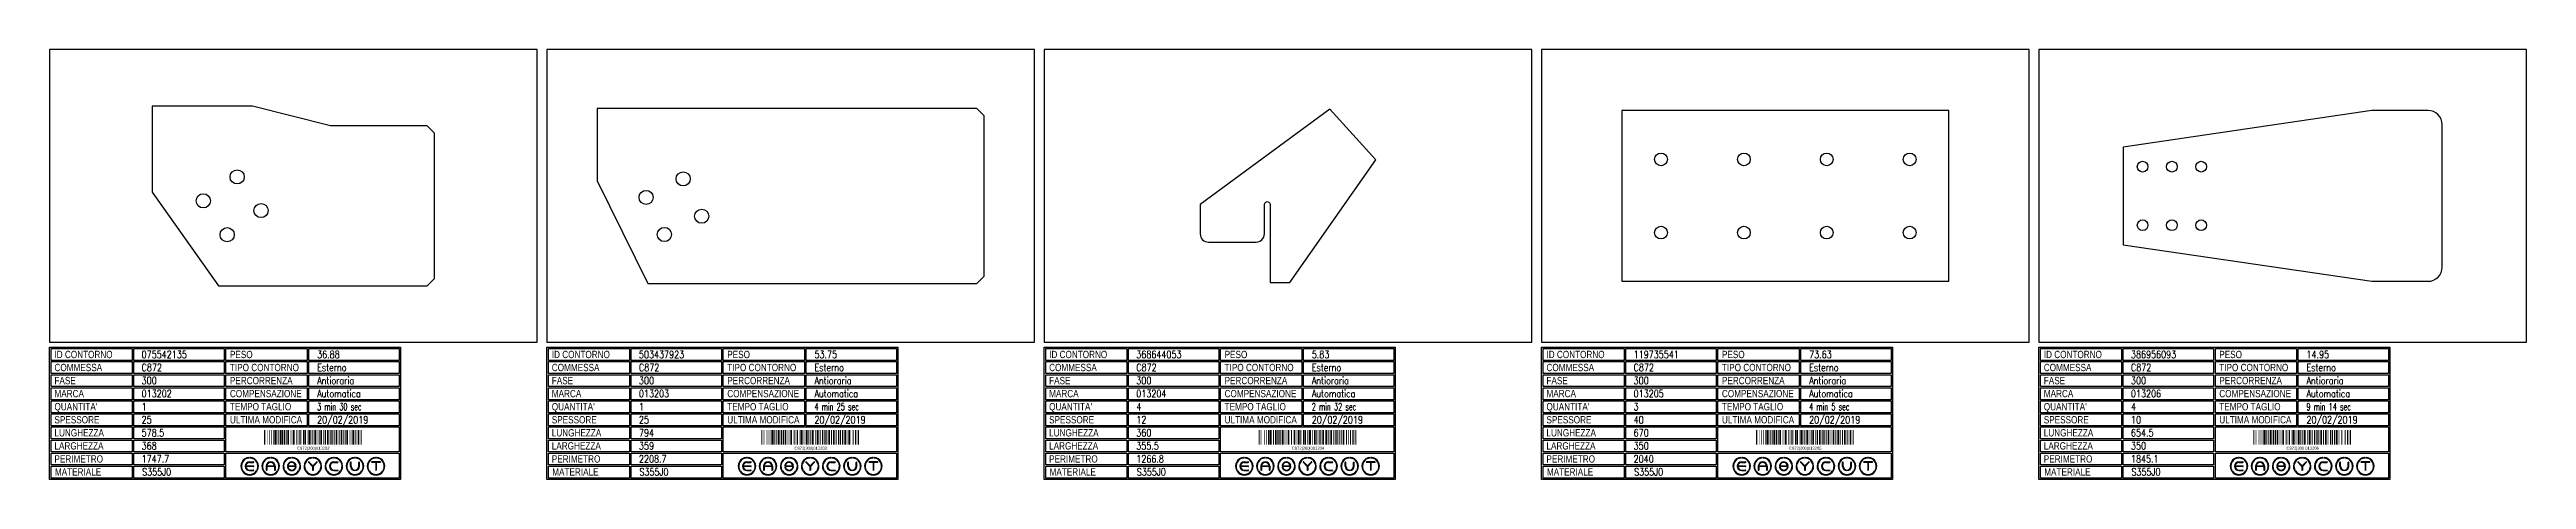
# Model space of a CAD drawing. Header units: millimetres. Extents: x 10000 to 55964, y 10000 to 31380.
# Drawn here: x 15100 to 20180, y 25894 to 26775 of the extents above; entities that cross this region are included whole.
import ezdxf
from ezdxf.enums import TextEntityAlignment as Align

# ---------------------------------------------------------------- set-up
doc = ezdxf.new("R2010")
doc.units = ezdxf.units.MM
doc.styles.add('EasyCutStyle', font='romans.shx', dxfattribs={"width": 0.8})
doc.styles.add('EasyCutStyle1', font='arial.ttf', dxfattribs={"width": 0.8})
doc.styles.get("Standard").update_dxf_attribs({"font": 'arial.ttf'})

# ---------------------------------------------------------------- blocks, each defined once
blk = doc.blocks.new('BlockShape01')
at = {"color": 253}
blk.add_lwpolyline([(0, 0), (720, 0), (720, -271), (0, -271)], close=True, dxfattribs=at)
at = {"color": 2}
for points in [[(3, -2.9), (169.3, -2.9), (169.3, -27.3), (3, -27.3)], [(3, -2.9), (169.3, -2.9), (169.3, -27.3), (3, -27.3)], [(3, -29.6), (169.3, -29.6), (169.3, -54), (3, -54)], [(361.9, -2.9), (528.3, -2.9), (528.3, -27.3), (361.9, -27.3)], [(361.9, -29.6), (528.3, -29.6), (528.3, -54), (361.9, -54)], [(3, -56.4), (169.3, -56.4), (169.3, -80.8), (3, -80.8)], [(3, -83.1), (169.3, -83.1), (169.3, -107.6), (3, -107.6)], [(361.9, -56.4), (528.3, -56.4), (528.3, -80.8), (361.9, -80.8)], [(361.9, -83.1), (528.3, -83.1), (528.3, -107.6), (361.9, -107.6)], [(3, -109.9), (169.3, -109.9), (169.3, -134.3), (3, -134.3)], [(3, -136.7), (169.3, -136.7), (169.3, -161.1), (3, -161.1)], [(361.9, -109.9), (528.3, -109.9), (528.3, -134.3), (361.9, -134.3)], [(361.9, -136.7), (528.3, -136.7), (528.3, -161.1), (361.9, -161.1)], [(3, -163.4), (169.3, -163.4), (169.3, -187.9), (3, -187.9)], [(3, -190.2), (169.3, -190.2), (169.3, -214.6), (3, -214.6)], [(3, -217), (169.3, -217), (169.3, -241.4), (3, -241.4)], [(3, -243.7), (169.3, -243.7), (169.3, -268.1), (3, -268.1)]]:
    blk.add_lwpolyline(points, close=True, dxfattribs=at)
at = {"color": 1}
for points in [[(172.7, -2.9), (358.1, -2.9), (358.1, -27.3), (172.7, -27.3)], [(172.7, -29.6), (358.1, -29.6), (358.1, -54), (172.7, -54)], [(531.6, -2.9), (717, -2.9), (717, -27.3), (531.6, -27.3)], [(531.6, -29.6), (717, -29.6), (717, -54), (531.6, -54)], [(172.7, -56.4), (358.1, -56.4), (358.1, -80.8), (172.7, -80.8)], [(172.7, -83.1), (358.1, -83.1), (358.1, -107.6), (172.7, -107.6)], [(531.6, -56.4), (717, -56.4), (717, -80.8), (531.6, -80.8)], [(531.6, -83.1), (717, -83.1), (717, -107.6), (531.6, -107.6)], [(172.7, -109.9), (358.1, -109.9), (358.1, -134.3), (172.7, -134.3)], [(172.7, -136.7), (358.1, -136.7), (358.1, -161.1), (172.7, -161.1)], [(531.6, -109.9), (717, -109.9), (717, -134.3), (531.6, -134.3)], [(531.6, -136.7), (717, -136.7), (717, -161.1), (531.6, -161.1)], [(172.7, -163.4), (358.1, -163.4), (358.1, -187.9), (172.7, -187.9)], [(172.7, -190.2), (358.1, -190.2), (358.1, -214.6), (172.7, -214.6)], [(361.9, -163.4), (717, -163.4), (717, -214.6), (361.9, -214.6)], [(172.7, -217), (358.1, -217), (358.1, -241.4), (172.7, -241.4)], [(172.7, -243.7), (358.1, -243.7), (358.1, -268.1), (172.7, -268.1)], [(361.9, -217), (717, -217), (717, -268.1), (361.9, -268.1)]]:
    blk.add_lwpolyline(points, close=True, dxfattribs=at)
at = {"color": 161, "style": 'EasyCutStyle1', "width": 0.8}
for s, p in [('COMMESSA', (10.1, -49.1)), ('ID CONTORNO', (10.1, -22.4)), ('TIPO CONTORNO', (370, -49.1)), ('PESO', (370, -22.4)), ('FASE', (10.1, -75.9)), ('MARCA', (10.1, -102.6)), ('COMPENSAZIONE', (370, -102.6)), ('PERCORRENZA', (370, -75.9)), ("QUANTITA'", (10.1, -129.4)), ('SPESSORE', (10.1, -156.2)), ('TEMPO TAGLIO', (370, -129.4)), ('ULTIMA MODIFICA', (370, -156.2)), ('LUNGHEZZA', (10.1, -182.9)), ('LARGHEZZA', (10.1, -209.7)), ('PERIMETRO', (10.1, -236.5)), ('MATERIALE', (11, -263.2))]:
    blk.add_text(s, height=15, dxfattribs=at).set_placement(p)
at = {"style": 'EasyCutStyle'}
for tag, p, width in [('ORDERSHAPE', (188.9, -49.1), 0.8), ('IDSHAPE', (188.9, -22.4), 0.8), ('TYPESHAPE', (548.8, -49.1), 0.8), ('WEIGTHSHAPE', (548.8, -22.4), 0.8), ('PHASESHAPE', (188.9, -75.9), 0.8), ('MKSHAPE', (188.9, -102.6), 0.8), ('JOUSHAPE', (548.8, -75.9), 0.8), ('COMPSHAPE', (548.8, -102.6), 0.8), ('TKSHAPE', (188.9, -156.2), 0.8), ('QTASHAPE', (188.9, -129.4), 0.8), ('TIMECUTSHAPE', (548.8, -129.4), 0.65), ('LASTMODIFYSHAPE', (548.8, -156.2), 0.8), ('LENGTHSHAPE', (188.9, -182.9), 0.8), ('HEIGHTSHAPE', (188.9, -209.7), 0.8), ('PERIMETERSHAPE', (188.9, -236.5), 0.8), ('MATSHAPE', (189.8, -263.2), 0.8)]:
    blk.add_attdef(tag, p, '', height=15, dxfattribs=dict(at, width=width))
blk = doc.blocks.new('Logo')
for color, points in [(140, [(-144.9, -7.2, -1), (-145.9, -7.6, -0.520567), (-131.2, 17.9, -1), (-131.1, 16.9, 0.520567)]), (256, [(-121.7, 0.5), (-137.5, 0.5, -0.394366), (-129.6, 7.9), (-121.7, 7.9, 1), (-121.7, 9), (-129.6, 9, 1), (-129.6, -9), (-121.7, -9, 1), (-121.7, -7.9), (-129.6, -7.9, -0.394366), (-137.5, -0.5), (-121.7, -0.5, 1)]), (140, [(-114.3, -7.2, 1), (-113.3, -7.6, 0.520567), (-128, 17.9, 0.916853), (-128.2, 16.9, 0.043377), (-128.1, 16.9, -0.520567)]), (140, [(-101.7, -7.2, -1), (-102.7, -7.6, -0.520567), (-88, 17.9, -1), (-87.9, 16.9, 0.520567)]), (140, [(-71.1, -7.2, 1), (-70.1, -7.6, 0.520567), (-84.8, 17.9, 1), (-84.9, 16.9, -0.520567)]), (140, [(-58.5, -7.2, -1), (-59.5, -7.6, -0.520567), (-44.8, 17.9, -1), (-44.7, 16.9, 0.520567)]), (256, [(-36.6, -0.5, -0.486114), (-35.5, -1.9, -0.776377), (-50.9, -2, 1), (-51.9, -2.3, 0.776377), (-34.5, -2.1, 0.486114), (-36.6, 0.5), (-49.8, 0.5, -0.486114), (-50.9, 1.9, -0.776377), (-35.5, 2, 1), (-34.5, 2.3, 0.776377), (-51.9, 2.1, 0.486114), (-49.8, -0.5)]), (140, [(-27.9, -7.2, 1), (-26.9, -7.6, 0.520567), (-41.6, 17.9, 1), (-41.7, 16.9, -0.520567)]), (140, [(-15.3, -7.2, -1), (-16.3, -7.6, -0.520567), (-1.6, 17.9, -1), (-1.5, 16.9, 0.520567)]), (256, [(0, 0.8), (-8.1, 8.8, 1), (-8.8, 8.1), (-0.5, -0.2), (-0.5, -7.9, 1), (0.5, -7.9), (0.5, -0.2), (8.8, 8.1, 1), (8.1, 8.8)]), (140, [(15.3, -7.2, 1), (16.3, -7.6, 0.520567), (1.6, 17.9, 1), (1.5, 16.9, -0.520567)]), (140, [(27.9, -7.2, -1), (26.9, -7.6, -0.520567), (41.6, 17.9, -1), (41.7, 16.9, 0.520567)]), (256, [(43.2, -9), (51.1, -9, 1), (51.1, -7.9), (43.2, -7.9, -1), (43.2, 7.9), (51.1, 7.9, 1), (51.1, 9), (43.2, 9, 1)]), (140, [(58.5, -7.2, 1), (59.5, -7.6, 0.520567), (44.8, 17.9, 1), (44.7, 16.9, -0.520567)]), (140, [(71.1, -7.2, -1), (70.1, -7.6, -0.520567), (84.8, 17.9, -1), (84.9, 16.9, 0.520567)]), (256, [(78.5, 0), (78.5, 7.9, 1), (77.4, 7.9), (77.4, 0, 1), (95.4, 0), (95.4, 7.9, 1), (94.3, 7.9), (94.3, 0, -1)]), (140, [(101.7, -7.2, 1), (102.7, -7.6, 0.520567), (88, 17.9, 1), (87.9, 16.9, -0.520567)]), (140, [(114.3, -7.2, -1), (113.3, -7.6, -0.520567), (128, 17.9, -1), (128.1, 16.9, 0.520567)]), (256, [(121.1, 9, 1), (121.1, 7.9), (129.1, 7.9), (129.1, -7.9, 1), (130.1, -7.9), (130.1, 7.9), (138.1, 7.9, 1), (138.1, 9)]), (140, [(144.9, -7.2, 1), (145.9, -7.6, 0.520567), (131.2, 17.9, 1), (131.1, 16.9, -0.520567)]), (140, [(-114.9, -10.3, 1), (-115.7, -9.7, -0.520567), (-143.5, -9.7, 1), (-144.3, -10.3, 0.520567)]), (140, [(-71.7, -10.3, 1), (-72.5, -9.7, -0.520567), (-100.3, -9.7, 1), (-101.1, -10.3, 0.520567)]), (140, [(-28.5, -10.3, 1), (-29.3, -9.7, -0.520567), (-57.1, -9.7, 1), (-57.9, -10.3, 0.520567)]), (140, [(14.7, -10.3, 1), (13.9, -9.7, -0.520567), (-13.9, -9.7, 1), (-14.7, -10.3, 0.520567)]), (140, [(57.9, -10.3, 1), (57.1, -9.7, -0.520567), (29.3, -9.7, 1), (28.5, -10.3, 0.520567)]), (140, [(101.1, -10.3, 1), (100.3, -9.7, -0.520567), (72.5, -9.7, 1), (71.7, -10.3, 0.520567)]), (140, [(144.3, -10.3, 1), (143.5, -9.7, -0.520567), (115.7, -9.7, 1), (114.9, -10.3, 0.520567)])]:
    blk.add_hatch(color=color).paths.add_polyline_path(points)
h = blk.add_hatch(color=256)
h.paths.add_polyline_path([(-78.5, -0.5), (-78.5, -7.9, 1), (-77.4, -7.9), (-77.4, 0, 1), (-95.4, 0), (-95.4, -7.9, 1), (-94.3, -7.9), (-94.3, -0.5)])
h.paths.add_polyline_path([(-94.3, 0.5, -0.933992), (-78.5, 0.5)], flags=16)
for p, q in [((-121.7, 0.5), (-137.5, 0.5)), ((-129.6, 9), (-121.7, 9)), ((-129.6, 7.9), (-121.7, 7.9)), ((-95.4, 0), (-95.4, -7.9)), ((-78.5, 0.5), (-94.3, 0.5)), ((-77.4, 0), (-77.4, -7.9)), ((-36.6, 0.5), (-49.8, 0.5)), ((-0.5, -0.2), (-8.8, 8.1)), ((0, 0.8), (-8.1, 8.8)), ((0, 0.8), (8.1, 8.8)), ((0.5, -0.2), (8.8, 8.1)), ((43.2, 9), (51.1, 9)), ((43.2, 7.9), (51.1, 7.9)), ((77.4, 0), (77.4, 7.9)), ((78.5, 0), (78.5, 7.9)), ((94.3, 0), (94.3, 7.9)), ((95.4, 0), (95.4, 7.9)), ((138.1, 9), (121.1, 9)), ((129.1, 7.9), (121.1, 7.9)), ((129.1, 7.9), (129.1, -7.9)), ((130.1, 7.9), (130.1, -7.9)), ((138.1, 7.9), (130.1, 7.9)), ((-121.7, -0.5), (-137.5, -0.5)), ((-129.6, -7.9), (-121.7, -7.9)), ((-129.6, -9), (-121.7, -9)), ((-94.3, -0.5), (-94.3, -7.9)), ((-78.5, -0.5), (-94.3, -0.5)), ((-78.5, -0.5), (-78.5, -7.9)), ((-36.6, -0.5), (-49.8, -0.5)), ((-0.5, -0.2), (-0.5, -7.9)), ((0.5, -0.2), (0.5, -7.9)), ((43.2, -7.9), (51.1, -7.9)), ((43.2, -9), (51.1, -9))]:
    blk.add_line(p, q)
at = {"color": 140}
for centre, radius, start, end in [((-129.6, 0), 18, 95, 205), ((-129.6, 0), 16.9, 95, 205), ((-131.1, 17.4), 0.54, 275, 95), ((-128.1, 17.4), 0.54, 85, 265), ((-129.6, 0), 16.9, 335, 85), ((-129.6, 0), 18, 335, 85), ((-86.4, 0), 18, 95, 205), ((-86.4, 0), 16.9, 95, 205), ((-87.9, 17.4), 0.54, 275, 95), ((-84.9, 17.4), 0.54, 85, 265), ((-86.4, 0), 16.9, 335, 85), ((-86.4, 0), 18, 335, 85), ((-43.2, 0), 18, 95, 205), ((-43.2, 0), 16.9, 95, 205), ((-44.7, 17.4), 0.54, 275, 95), ((-41.7, 17.4), 0.54, 85, 265), ((-43.2, 0), 16.9, 335, 85), ((-43.2, 0), 18, 335, 85), ((0, 0), 18, 95, 205), ((0, 0), 16.9, 95, 205), ((-1.5, 17.4), 0.54, 275, 95), ((1.5, 17.4), 0.54, 85, 265), ((0, 0), 16.9, 335, 85), ((0, 0), 18, 335, 85), ((43.2, 0), 18, 95, 205), ((43.2, 0), 16.9, 95, 205), ((41.7, 17.4), 0.54, 275, 95), ((44.7, 17.4), 0.54, 85, 265), ((43.2, 0), 16.9, 335, 85), ((43.2, 0), 18, 335, 85), ((86.4, 0), 18, 95, 205), ((86.4, 0), 16.9, 95, 205), ((84.9, 17.4), 0.54, 275, 95), ((87.9, 17.4), 0.54, 85, 265), ((86.4, 0), 16.9, 335, 85), ((86.4, 0), 18, 335, 85), ((129.6, 0), 18, 95, 205), ((129.6, 0), 16.9, 95, 205), ((128.1, 17.4), 0.54, 275, 95), ((131.1, 17.4), 0.54, 85, 265), ((129.6, 0), 16.9, 335, 85), ((129.6, 0), 18, 335, 85), ((-145.4, -7.4), 0.54, 205, 25), ((-143.9, -10), 0.54, 35, 215), ((-129.6, 0), 18, 215, 325), ((-129.6, 0), 16.9, 215, 325), ((-115.3, -10), 0.54, 325, 145), ((-113.8, -7.4), 0.54, 155, 335), ((-102.2, -7.4), 0.54, 205, 25), ((-100.7, -10), 0.54, 35, 215), ((-86.4, 0), 18, 215, 325), ((-86.4, 0), 16.9, 215, 325), ((-72.1, -10), 0.54, 325, 145), ((-70.6, -7.4), 0.54, 155, 335), ((-59, -7.4), 0.54, 205, 25), ((-57.5, -10), 0.54, 35, 215), ((-43.2, 0), 18, 215, 325), ((-43.2, 0), 16.9, 215, 325), ((-28.9, -10), 0.54, 325, 145), ((-27.4, -7.4), 0.54, 155, 335), ((-15.8, -7.4), 0.54, 205, 25), ((-14.3, -10), 0.54, 35, 215), ((0, 0), 18, 215, 325), ((0, 0), 16.9, 215, 325), ((14.3, -10), 0.54, 325, 145), ((15.8, -7.4), 0.54, 155, 335), ((27.4, -7.4), 0.54, 205, 25), ((28.9, -10), 0.54, 35, 215), ((43.2, 0), 18, 215, 325), ((43.2, 0), 16.9, 215, 325), ((57.5, -10), 0.54, 325, 145), ((59, -7.4), 0.54, 155, 335), ((70.6, -7.4), 0.54, 205, 25), ((72.1, -10), 0.54, 35, 215), ((86.4, 0), 18, 215, 325), ((86.4, 0), 16.9, 215, 325), ((100.7, -10), 0.54, 325, 145), ((102.2, -7.4), 0.54, 155, 335), ((113.8, -7.4), 0.54, 205, 25), ((115.3, -10), 0.54, 35, 215), ((129.6, 0), 18, 215, 325), ((129.6, 0), 16.9, 215, 325), ((143.9, -10), 0.54, 325, 145), ((145.4, -7.4), 0.54, 155, 335)]:
    blk.add_arc(centre, radius, start, end, dxfattribs=at)
for centre, radius, start, end in [((-129.6, 0), 9, 90, 270), ((-129.6, 0), 7.92, 90, 176.0904), ((-121.7, 8.5), 0.54, 270, 90), ((-121.7, 0), 0.54, 270, 90), ((-86.4, 0), 9, 0, 180), ((-86.4, 0), 7.92, 3.9096, 176.0904), ((-49.8, 1.6), 2.16, 166.2998, 270), ((-43.2, 0), 9, 15, 166.2998), ((-43.2, 0), 7.92, 15, 166.2998), ((-49.8, 1.6), 1.08, 166.2998, 270), ((-36.6, -1.6), 2.16, 346.2998, 90), ((-35, 2.2), 0.54, 195, 15), ((-8.5, 8.5), 0.54, 45, 225), ((8.5, 8.5), 0.54, 315, 135), ((43.2, 0), 9, 90, 270), ((43.2, 0), 7.92, 90, 270), ((51.1, 8.5), 0.54, 270, 90), ((77.9, 7.9), 0.54, 0, 180), ((86.4, 0), 9, 180, 0), ((86.4, 0), 7.92, 180, 0), ((94.9, 7.9), 0.54, 0, 180), ((121.1, 8.5), 0.54, 90, 270), ((138.1, 8.5), 0.54, 270, 90), ((-129.6, 0), 7.92, 183.9096, 270), ((-121.7, -8.5), 0.54, 270, 90), ((-94.9, -7.9), 0.54, 180, 0), ((-77.9, -7.9), 0.54, 180, 0), ((-51.4, -2.2), 0.54, 15, 195), ((-43.2, 0), 9, 195, 346.2998), ((-43.2, 0), 7.92, 195, 346.2998), ((-36.6, -1.6), 1.08, 346.2998, 90), ((0, -7.9), 0.54, 180, 0), ((51.1, -8.5), 0.54, 270, 90), ((129.6, -7.9), 0.54, 180, 0)]:
    blk.add_arc(centre, radius, start, end)
blk = doc.blocks.new('075542135_128', base_point=(329.25, -336))
at = {"linetype": 'Continuous'}
for points, const_width in [([(352.75, -336), (352.75, -306)], 3), ([(363.75, -336), (363.75, -306)], 3), ([(370.75, -336), (370.75, -306)], 3), ([(378.75, -336), (378.75, -306)], 3), ([(390.25, -336), (390.25, -306)], 4), ([(402.75, -336), (402.75, -306)], 3), ([(410.75, -336), (410.75, -306)], 3), ([(421.75, -336), (421.75, -306)], 3), ([(434.25, -336), (434.25, -306)], 4), ([(443.75, -336), (443.75, -306)], 3), ([(454.75, -336), (454.75, -306)], 3), ([(468.75, -336), (468.75, -306)], 3), ([(477.75, -336), (477.75, -306)], 3), ([(487.75, -336), (487.75, -306)], 3), ([(499.75, -336), (499.75, -306)], 3), ([(512.25, -336), (512.25, -306)], 4), ([(522.75, -336), (522.75, -306)], 3), ([(330.25, -336), (330.25, -306)], 2), ([(332.75, -336), (332.75, -306)], 1), ([(335.75, -336), (335.75, -306)], 1), ([(340.75, -336), (340.75, -306)], 1), ([(344.75, -336), (344.75, -306)], 1), ([(349.25, -336), (349.25, -306)], 2), ([(355.75, -336), (355.75, -306)], 1), ([(359.25, -336), (359.25, -306)], 2), ([(367.25, -336), (367.25, -306)], 2), ([(374.25, -336), (374.25, -306)], 2), ([(382.75, -336), (382.75, -306)], 1), ([(384.75, -336), (384.75, -306)], 1), ([(386.75, -336), (386.75, -306)], 1), ([(396.25, -336), (396.25, -306)], 2), ([(399.75, -336), (399.75, -306)], 1), ([(406.75, -336), (406.75, -306)], 1), ([(414.25, -336), (414.25, -306)], 2), ([(417.75, -336), (417.75, -306)], 1), ([(425.25, -336), (425.25, -306)], 2), ([(428.75, -336), (428.75, -306)], 1), ([(430.75, -336), (430.75, -306)], 1), ([(439.75, -336), (439.75, -306)], 1), ([(447.25, -336), (447.25, -306)], 2), ([(450.75, -336), (450.75, -306)], 1), ([(459.25, -336), (459.25, -306)], 2), ([(462.25, -336), (462.25, -306)], 2), ([(465.75, -336), (465.75, -306)], 1), ([(473.25, -336), (473.25, -306)], 2), ([(481.75, -336), (481.75, -306)], 1), ([(483.75, -336), (483.75, -306)], 1), ([(491.25, -336), (491.25, -306)], 2), ([(495.25, -336), (495.25, -306)], 2), ([(503.75, -336), (503.75, -306)], 1), ([(505.75, -336), (505.75, -306)], 1), ([(507.75, -336), (507.75, -306)], 1), ([(517.25, -336), (517.25, -306)], 2), ([(525.75, -336), (525.75, -306)], 1), ([(528.25, -336), (528.25, -306)], 2)]:
    blk.add_lwpolyline(points, dxfattribs=dict(at, const_width=const_width))
blk.add_text('C872|300|013202', height=6).set_placement((430.25, -346.5), align=Align.CENTER)
blk = doc.blocks.new('503437923_128', base_point=(437, -340.5))
at = {"linetype": 'Continuous'}
for points, const_width in [([(438, -340.5), (438, -310.5)], 2), ([(440.5, -340.5), (440.5, -310.5)], 1), ([(443.5, -340.5), (443.5, -310.5)], 1), ([(448.5, -340.5), (448.5, -310.5)], 1), ([(452.5, -340.5), (452.5, -310.5)], 1), ([(457, -340.5), (457, -310.5)], 2), ([(460.5, -340.5), (460.5, -310.5)], 3), ([(463.5, -340.5), (463.5, -310.5)], 1), ([(467, -340.5), (467, -310.5)], 2), ([(471.5, -340.5), (471.5, -310.5)], 3), ([(475, -340.5), (475, -310.5)], 2), ([(478.5, -340.5), (478.5, -310.5)], 3), ([(482, -340.5), (482, -310.5)], 2), ([(486.5, -340.5), (486.5, -310.5)], 3), ([(490.5, -340.5), (490.5, -310.5)], 1), ([(492.5, -340.5), (492.5, -310.5)], 1), ([(494.5, -340.5), (494.5, -310.5)], 1), ([(498, -340.5), (498, -310.5)], 4), ([(504, -340.5), (504, -310.5)], 2), ([(507.5, -340.5), (507.5, -310.5)], 1), ([(510.5, -340.5), (510.5, -310.5)], 3), ([(514.5, -340.5), (514.5, -310.5)], 1), ([(518.5, -340.5), (518.5, -310.5)], 3), ([(522, -340.5), (522, -310.5)], 2), ([(525.5, -340.5), (525.5, -310.5)], 1), ([(529.5, -340.5), (529.5, -310.5)], 3), ([(533, -340.5), (533, -310.5)], 2), ([(536.5, -340.5), (536.5, -310.5)], 1), ([(538.5, -340.5), (538.5, -310.5)], 1), ([(542, -340.5), (542, -310.5)], 4), ([(547.5, -340.5), (547.5, -310.5)], 1), ([(551.5, -340.5), (551.5, -310.5)], 3), ([(555, -340.5), (555, -310.5)], 2), ([(558.5, -340.5), (558.5, -310.5)], 1), ([(562.5, -340.5), (562.5, -310.5)], 3), ([(567, -340.5), (567, -310.5)], 2), ([(570, -340.5), (570, -310.5)], 2), ([(573.5, -340.5), (573.5, -310.5)], 1), ([(576.5, -340.5), (576.5, -310.5)], 3), ([(581, -340.5), (581, -310.5)], 2), ([(585.5, -340.5), (585.5, -310.5)], 3), ([(589.5, -340.5), (589.5, -310.5)], 1), ([(591.5, -340.5), (591.5, -310.5)], 1), ([(595.5, -340.5), (595.5, -310.5)], 3), ([(599, -340.5), (599, -310.5)], 2), ([(603, -340.5), (603, -310.5)], 2), ([(606.5, -340.5), (606.5, -310.5)], 1), ([(609.5, -340.5), (609.5, -310.5)], 3), ([(613.5, -340.5), (613.5, -310.5)], 1), ([(617, -340.5), (617, -310.5)], 4), ([(620.5, -340.5), (620.5, -310.5)], 1), ([(625, -340.5), (625, -310.5)], 2), ([(630.5, -340.5), (630.5, -310.5)], 3), ([(633.5, -340.5), (633.5, -310.5)], 1), ([(636, -340.5), (636, -310.5)], 2)]:
    blk.add_lwpolyline(points, dxfattribs=dict(at, const_width=const_width))
blk.add_text('C872|300|013203', height=6).set_placement((538, -351), align=Align.CENTER)
blk = doc.blocks.new('368644053_128', base_point=(220, -342.25))
at = {"linetype": 'Continuous'}
for points, const_width in [([(221, -342.25), (221, -312.25)], 2), ([(223.5, -342.25), (223.5, -312.25)], 1), ([(226.5, -342.25), (226.5, -312.25)], 1), ([(231.5, -342.25), (231.5, -312.25)], 1), ([(235.5, -342.25), (235.5, -312.25)], 1), ([(240, -342.25), (240, -312.25)], 2), ([(243.5, -342.25), (243.5, -312.25)], 3), ([(246.5, -342.25), (246.5, -312.25)], 1), ([(250, -342.25), (250, -312.25)], 2), ([(254.5, -342.25), (254.5, -312.25)], 3), ([(258, -342.25), (258, -312.25)], 2), ([(261.5, -342.25), (261.5, -312.25)], 3), ([(265, -342.25), (265, -312.25)], 2), ([(269.5, -342.25), (269.5, -312.25)], 3), ([(273.5, -342.25), (273.5, -312.25)], 1), ([(275.5, -342.25), (275.5, -312.25)], 1), ([(277.5, -342.25), (277.5, -312.25)], 1), ([(281, -342.25), (281, -312.25)], 4), ([(287, -342.25), (287, -312.25)], 2), ([(290.5, -342.25), (290.5, -312.25)], 1), ([(293.5, -342.25), (293.5, -312.25)], 3), ([(297.5, -342.25), (297.5, -312.25)], 1), ([(301.5, -342.25), (301.5, -312.25)], 3), ([(305, -342.25), (305, -312.25)], 2), ([(308.5, -342.25), (308.5, -312.25)], 1), ([(312.5, -342.25), (312.5, -312.25)], 3), ([(316, -342.25), (316, -312.25)], 2), ([(319.5, -342.25), (319.5, -312.25)], 1), ([(321.5, -342.25), (321.5, -312.25)], 1), ([(325, -342.25), (325, -312.25)], 4), ([(330.5, -342.25), (330.5, -312.25)], 1), ([(334.5, -342.25), (334.5, -312.25)], 3), ([(338, -342.25), (338, -312.25)], 2), ([(341.5, -342.25), (341.5, -312.25)], 1), ([(345.5, -342.25), (345.5, -312.25)], 3), ([(350, -342.25), (350, -312.25)], 2), ([(353, -342.25), (353, -312.25)], 2), ([(356.5, -342.25), (356.5, -312.25)], 1), ([(359.5, -342.25), (359.5, -312.25)], 3), ([(364, -342.25), (364, -312.25)], 2), ([(368.5, -342.25), (368.5, -312.25)], 3), ([(372.5, -342.25), (372.5, -312.25)], 1), ([(374.5, -342.25), (374.5, -312.25)], 1), ([(378.5, -342.25), (378.5, -312.25)], 3), ([(382, -342.25), (382, -312.25)], 2), ([(386, -342.25), (386, -312.25)], 2), ([(389.5, -342.25), (389.5, -312.25)], 1), ([(393.5, -342.25), (393.5, -312.25)], 3), ([(396.5, -342.25), (396.5, -312.25)], 1), ([(400, -342.25), (400, -312.25)], 2), ([(404.5, -342.25), (404.5, -312.25)], 1), ([(408, -342.25), (408, -312.25)], 2), ([(413.5, -342.25), (413.5, -312.25)], 3), ([(416.5, -342.25), (416.5, -312.25)], 1), ([(419, -342.25), (419, -312.25)], 2)]:
    blk.add_lwpolyline(points, dxfattribs=dict(at, const_width=const_width))
blk.add_text('C872|300|013204', height=6).set_placement((321, -352.75), align=Align.CENTER)
blk = doc.blocks.new('119735541_128', base_point=(375, -345))
at = {"linetype": 'Continuous'}
for points, const_width in [([(376, -345), (376, -315)], 2), ([(378.5, -345), (378.5, -315)], 1), ([(381.5, -345), (381.5, -315)], 1), ([(386.5, -345), (386.5, -315)], 1), ([(390.5, -345), (390.5, -315)], 1), ([(395, -345), (395, -315)], 2), ([(398.5, -345), (398.5, -315)], 3), ([(401.5, -345), (401.5, -315)], 1), ([(405, -345), (405, -315)], 2), ([(409.5, -345), (409.5, -315)], 3), ([(413, -345), (413, -315)], 2), ([(416.5, -345), (416.5, -315)], 3), ([(420, -345), (420, -315)], 2), ([(424.5, -345), (424.5, -315)], 3), ([(428.5, -345), (428.5, -315)], 1), ([(430.5, -345), (430.5, -315)], 1), ([(432.5, -345), (432.5, -315)], 1), ([(436, -345), (436, -315)], 4), ([(442, -345), (442, -315)], 2), ([(445.5, -345), (445.5, -315)], 1), ([(448.5, -345), (448.5, -315)], 3), ([(452.5, -345), (452.5, -315)], 1), ([(456.5, -345), (456.5, -315)], 3), ([(460, -345), (460, -315)], 2), ([(463.5, -345), (463.5, -315)], 1), ([(467.5, -345), (467.5, -315)], 3), ([(471, -345), (471, -315)], 2), ([(474.5, -345), (474.5, -315)], 1), ([(476.5, -345), (476.5, -315)], 1), ([(480, -345), (480, -315)], 4), ([(485.5, -345), (485.5, -315)], 1), ([(489.5, -345), (489.5, -315)], 3), ([(493, -345), (493, -315)], 2), ([(496.5, -345), (496.5, -315)], 1), ([(500.5, -345), (500.5, -315)], 3), ([(505, -345), (505, -315)], 2), ([(508, -345), (508, -315)], 2), ([(511.5, -345), (511.5, -315)], 1), ([(514.5, -345), (514.5, -315)], 3), ([(519, -345), (519, -315)], 2), ([(523.5, -345), (523.5, -315)], 3), ([(527.5, -345), (527.5, -315)], 1), ([(529.5, -345), (529.5, -315)], 1), ([(533.5, -345), (533.5, -315)], 3), ([(537, -345), (537, -315)], 2), ([(541, -345), (541, -315)], 2), ([(544.5, -345), (544.5, -315)], 3), ([(548.5, -345), (548.5, -315)], 1), ([(552, -345), (552, -315)], 2), ([(556.5, -345), (556.5, -315)], 3), ([(559.5, -345), (559.5, -315)], 1), ([(563, -345), (563, -315)], 2), ([(568.5, -345), (568.5, -315)], 3), ([(571.5, -345), (571.5, -315)], 1), ([(574, -345), (574, -315)], 2)]:
    blk.add_lwpolyline(points, dxfattribs=dict(at, const_width=const_width))
blk.add_text('C872|300|013205', height=6).set_placement((476, -355.5), align=Align.CENTER)
blk = doc.blocks.new('386956093_128', base_point=(367.25, -345))
at = {"linetype": 'Continuous'}
for points, const_width in [([(368.25, -345), (368.25, -315)], 2), ([(370.75, -345), (370.75, -315)], 1), ([(373.75, -345), (373.75, -315)], 1), ([(378.75, -345), (378.75, -315)], 1), ([(382.75, -345), (382.75, -315)], 1), ([(387.25, -345), (387.25, -315)], 2), ([(390.75, -345), (390.75, -315)], 3), ([(393.75, -345), (393.75, -315)], 1), ([(397.25, -345), (397.25, -315)], 2), ([(401.75, -345), (401.75, -315)], 3), ([(405.25, -345), (405.25, -315)], 2), ([(408.75, -345), (408.75, -315)], 3), ([(412.25, -345), (412.25, -315)], 2), ([(416.75, -345), (416.75, -315)], 3), ([(420.75, -345), (420.75, -315)], 1), ([(422.75, -345), (422.75, -315)], 1), ([(424.75, -345), (424.75, -315)], 1), ([(428.25, -345), (428.25, -315)], 4), ([(434.25, -345), (434.25, -315)], 2), ([(437.75, -345), (437.75, -315)], 1), ([(440.75, -345), (440.75, -315)], 3), ([(444.75, -345), (444.75, -315)], 1), ([(448.75, -345), (448.75, -315)], 3), ([(452.25, -345), (452.25, -315)], 2), ([(455.75, -345), (455.75, -315)], 1), ([(459.75, -345), (459.75, -315)], 3), ([(463.25, -345), (463.25, -315)], 2), ([(466.75, -345), (466.75, -315)], 1), ([(468.75, -345), (468.75, -315)], 1), ([(472.25, -345), (472.25, -315)], 4), ([(477.75, -345), (477.75, -315)], 1), ([(481.75, -345), (481.75, -315)], 3), ([(485.25, -345), (485.25, -315)], 2), ([(488.75, -345), (488.75, -315)], 1), ([(492.75, -345), (492.75, -315)], 3), ([(497.25, -345), (497.25, -315)], 2), ([(500.25, -345), (500.25, -315)], 2), ([(503.75, -345), (503.75, -315)], 1), ([(506.75, -345), (506.75, -315)], 3), ([(511.25, -345), (511.25, -315)], 2), ([(515.75, -345), (515.75, -315)], 3), ([(519.75, -345), (519.75, -315)], 1), ([(521.75, -345), (521.75, -315)], 1), ([(525.75, -345), (525.75, -315)], 3), ([(529.25, -345), (529.25, -315)], 2), ([(533.25, -345), (533.25, -315)], 2), ([(537.75, -345), (537.75, -315)], 3), ([(540.75, -345), (540.75, -315)], 1), ([(543.75, -345), (543.75, -315)], 1), ([(548.25, -345), (548.25, -315)], 2), ([(550.75, -345), (550.75, -315)], 1), ([(555.25, -345), (555.25, -315)], 2), ([(560.75, -345), (560.75, -315)], 3), ([(563.75, -345), (563.75, -315)], 1), ([(566.25, -345), (566.25, -315)], 2)]:
    blk.add_lwpolyline(points, dxfattribs=dict(at, const_width=const_width))
blk.add_text('C872|300|013206', height=6).set_placement((468.25, -355.5), align=Align.CENTER)

msp = doc.modelspace()

# ---------------------------------------------------------------- linework, layer by layer
for p, q in [((16100, 26775), (15100, 26775)), ((15100, 26775), (15100, 26175)), ((16100, 26175), (16100, 26775)), ((17120, 26775), (16120, 26775)), ((16120, 26775), (16120, 26175)), ((17120, 26175), (17120, 26775)), ((18140, 26775), (17140, 26775)), ((17140, 26775), (17140, 26175)), ((18140, 26175), (18140, 26775)), ((19160, 26775), (18160, 26775)), ((18160, 26775), (18160, 26175)), ((19160, 26175), (19160, 26775)), ((20180, 26775), (19180, 26775)), ((19180, 26775), (19180, 26175)), ((20180, 26175), (20180, 26775)), ((15100, 26175), (16100, 26175)), ((16120, 26175), (17120, 26175)), ((17140, 26175), (18140, 26175)), ((18160, 26175), (19160, 26175)), ((19180, 26175), (20180, 26175))]:
    msp.add_line(p, q)
at = {"color": 2}
for points in [[(15446.8, 26291), (15874.3, 26291), (15889.3, 26306), (15889.3, 26604), (15874.3, 26619), (15676.3, 26619), (15516.3, 26659), (15310.8, 26659), (15310.8, 26482.5)], [(16327, 26295.5), (17002, 26295.5), (17017, 26310.5), (17017, 26639.5), (17002, 26654.5), (16223, 26654.5), (16223, 26506)], [(18325, 26300), (18995, 26300), (18995, 26650), (18325, 26650)]]:
    msp.add_lwpolyline(points, close=True, dxfattribs=at)
for points in [[(17603.5, 26297.3), (17643.5, 26297.3), (17820, 26549.3), (17726, 26652.8), (17460, 26457.3), (17460, 26397.3, 0.414214), (17477, 26380.3), (17574.5, 26380.3, 0.414214), (17591.5, 26397.3), (17591.5, 26457.3), (17592.5, 26460.3), (17594.5, 26462.3), (17597.5, 26463.3), (17600.5, 26462.3), (17602.5, 26460.3), (17603.5, 26457.3)], [(19862.8, 26300), (19978.3, 26300, 0.414214), (20007.3, 26329), (20007.3, 26621, 0.414214), (19978.3, 26650), (19862.8, 26650), (19352.8, 26575), (19352.8, 26375)]]:
    msp.add_lwpolyline(points, format="xyb", close=True, dxfattribs=at)
at = {"color": 4}
for centre, radius in [((15484.8, 26514), 14.5), ((16399.5, 26510), 14.5), ((18405, 26550), 13), ((18575, 26550), 13), ((18745, 26550), 13), ((18915, 26550), 13), ((19392.8, 26535), 11), ((19452.8, 26535), 11), ((19512.8, 26535), 11), ((15415.3, 26465), 14.5), ((16323.5, 26472), 14.5), ((15533.8, 26445), 14.5), ((16437.5, 26433.5), 14.5), ((19392.8, 26415), 11), ((19452.8, 26415), 11), ((19512.8, 26415), 11), ((15464.3, 26395.5), 14.5), ((16361, 26396), 14.5), ((18405, 26400), 13), ((18575, 26400), 13), ((18745, 26400), 13), ((18915, 26400), 13)]:
    msp.add_circle(centre, radius, dxfattribs=at)

# ---------------------------------------------------------------- block references
for p, values in [((15100, 26165), {'IDSHAPE': '075542135', 'ORDERSHAPE': 'C872', 'PHASESHAPE': '300', 'MKSHAPE': '013202', 'TKSHAPE': '25', 'LENGTHSHAPE': '578.5', 'HEIGHTSHAPE': '368', 'MATSHAPE': 'S355J0', 'LASTMODIFYSHAPE': '20/02/2019', 'PERIMETERSHAPE': '1747.7', 'WEIGTHSHAPE': '36.88', 'TYPESHAPE': 'Esterno', 'JOUSHAPE': 'Antioraria', 'COMPSHAPE': 'Automatica', 'TIMECUTSHAPE': '3 min 30 sec', 'QTASHAPE': '1'}), ((16120, 26165), {'IDSHAPE': '503437923', 'ORDERSHAPE': 'C872', 'PHASESHAPE': '300', 'MKSHAPE': '013203', 'TKSHAPE': '25', 'LENGTHSHAPE': '794', 'HEIGHTSHAPE': '359', 'MATSHAPE': 'S355J0', 'LASTMODIFYSHAPE': '20/02/2019', 'PERIMETERSHAPE': '2208.7', 'WEIGTHSHAPE': '53.75', 'TYPESHAPE': 'Esterno', 'JOUSHAPE': 'Antioraria', 'COMPSHAPE': 'Automatica', 'TIMECUTSHAPE': '4 min 25 sec', 'QTASHAPE': '1'}), ((17140, 26165), {'IDSHAPE': '368644053', 'ORDERSHAPE': 'C872', 'PHASESHAPE': '300', 'MKSHAPE': '013204', 'TKSHAPE': '12', 'LENGTHSHAPE': '360', 'HEIGHTSHAPE': '355.5', 'MATSHAPE': 'S355J0', 'LASTMODIFYSHAPE': '20/02/2019', 'PERIMETERSHAPE': '1266.8', 'WEIGTHSHAPE': '5.83', 'TYPESHAPE': 'Esterno', 'JOUSHAPE': 'Antioraria', 'COMPSHAPE': 'Automatica', 'TIMECUTSHAPE': '2 min 32 sec', 'QTASHAPE': '4'}), ((18160, 26165), {'IDSHAPE': '119735541', 'ORDERSHAPE': 'C872', 'PHASESHAPE': '300', 'MKSHAPE': '013205', 'TKSHAPE': '40', 'LENGTHSHAPE': '670', 'HEIGHTSHAPE': '350', 'MATSHAPE': 'S355J0', 'LASTMODIFYSHAPE': '20/02/2019', 'PERIMETERSHAPE': '2040', 'WEIGTHSHAPE': '73.63', 'TYPESHAPE': 'Esterno', 'JOUSHAPE': 'Antioraria', 'COMPSHAPE': 'Automatica', 'TIMECUTSHAPE': '4 min 5 sec', 'QTASHAPE': '3'}), ((19180, 26165), {'IDSHAPE': '386956093', 'ORDERSHAPE': 'C872', 'PHASESHAPE': '300', 'MKSHAPE': '013206', 'TKSHAPE': '10', 'LENGTHSHAPE': '654.5', 'HEIGHTSHAPE': '350', 'MATSHAPE': 'S355J0', 'LASTMODIFYSHAPE': '20/02/2019', 'PERIMETERSHAPE': '1845.1', 'WEIGTHSHAPE': '14.95', 'TYPESHAPE': 'Esterno', 'JOUSHAPE': 'Antioraria', 'COMPSHAPE': 'Automatica', 'TIMECUTSHAPE': '9 min 14 sec', 'QTASHAPE': '4'})]:
    msp.add_blockref('BlockShape01', p).add_auto_attribs(values)
for name, p in [('075542135_128', (15540, 25965.5)), ('503437923_128', (16560, 25965.5)), ('368644053_128', (17580, 25965.5)), ('119735541_128', (18600, 25965.5)), ('386956093_128', (19620, 25965.5)), ('Logo', (15640, 25921)), ('Logo', (16660, 25921)), ('Logo', (17680, 25921)), ('Logo', (18700, 25921)), ('Logo', (19720, 25921))]:
    msp.add_blockref(name, p)

doc.saveas('drawing.dxf')
